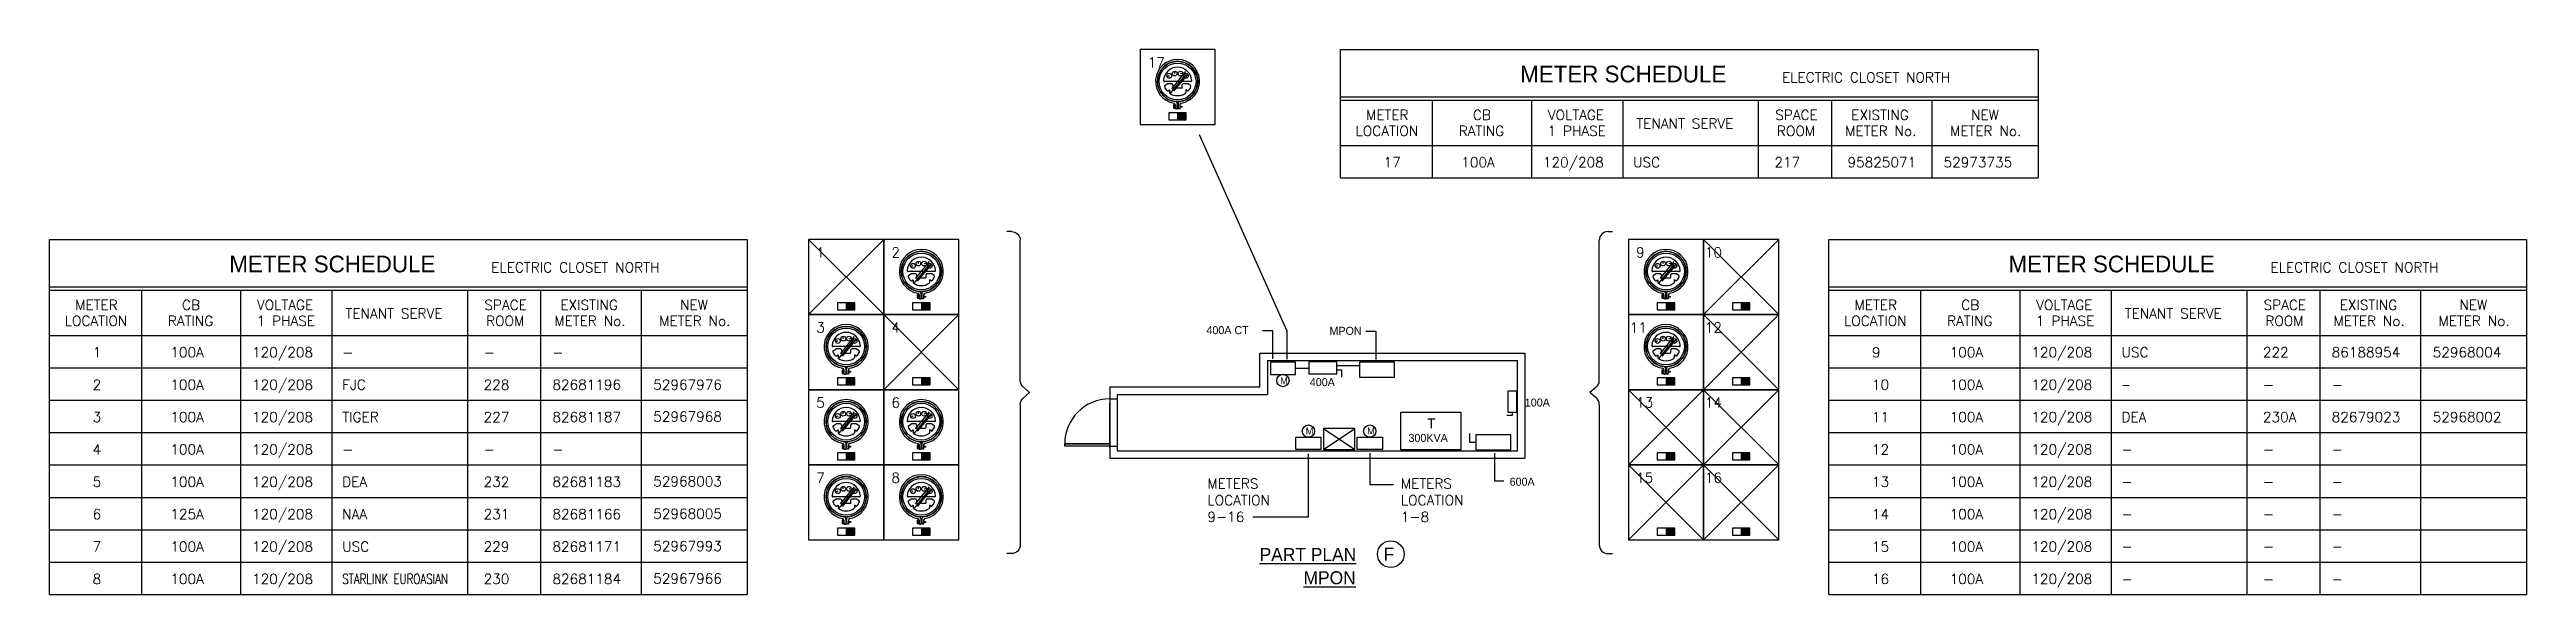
# Model space of a CAD drawing. Header units: inches. Extents: x 6906 to 14988, y -851 to 13048.
# Drawn here: x 8519 to 12478, y 2148 to 3020 of the extents above; entities that cross this region are included whole.
import ezdxf
from ezdxf.enums import TextEntityAlignment as Align

# ---------------------------------------------------------------- set-up
doc = ezdxf.new("R2010")
doc.units = ezdxf.units.IN
doc.header["$MEASUREMENT"] = 0
for name, color, linetype in [('E-EQUIP', 2, 'Continuous'), ('E-OUTLET', 6, 'Continuous'), ('E-TEXT', 7, 'Continuous')]:
    doc.layers.add(name, color=color, linetype=linetype)
doc.styles.add('ROMANS', font='ROMANS', dxfattribs={"height": 4})
doc.styles.add('SASBO', font='SASBO', dxfattribs={"height": 3})
doc.dimstyles.get("Standard").update_dxf_attribs({"dimtxt": 0.18, "dimasz": 0.18, "dimexe": 0.18, "dimexo": 0.0625, "dimgap": 0.09, "dimtad": 0, "dimtih": 1, "dimtoh": 1, "dimdec": 4, "dimzin": 0, "dimdsep": 46, "dimtxsty": 'Standard', "dimcen": 0.09, "dimadec": 0, "dimazin": 0, "dimtfac": 1, "dimtdec": 4, "dimtofl": 0, "dimtmove": 0, "dimatfit": 3, "dimfxl": 0, "dimtolj": 1, "dimtzin": 0, "dimarcsym": 0})

msp = doc.modelspace()

# ---------------------------------------------------------------- texts
at = {"style": 'ROMANS'}
for s, p in [('ELECTRIC CLOSET NORTH', (11288.2, 2967)), ('TENANT SERVE', (11055.3, 2893.2)), ('ELECTRIC CLOSET NORTH', (9225.1, 2663.3)), ('ELECTRIC CLOSET NORTH', (12068.9, 2663.3)), ('TENANT SERVE', (8992.1, 2589.5)), ('TENANT SERVE', (11835.9, 2589.5))]:
    msp.add_text(s, height=16, dxfattribs=at).set_placement(p)
for s, p in [('LOCATION', (10656.5, 2881.4)), ('METER', (10657.2, 2906.9)), ('RATING', (10807.7, 2881.4)), ('CB', (10808.4, 2906.9)), ('VOLTAGE', (10958.7, 2906.9)), ('1 PHASE', (10959.9, 2881.4)), ('SPACE', (11311.2, 2906.9)), ('ROOM', (11310.5, 2881.4)), ('METER No.', (11446, 2881.4)), ('EXISTING', (11444.7, 2906.9)), ('METER No.', (11613.6, 2881.4)), ('NEW', (11612.4, 2906.9)), ('METER', (8594.1, 2603.2)), ('CB', (8745.2, 2603.2)), ('VOLTAGE', (8895.5, 2603.2)), ('SPACE', (9248, 2603.2)), ('EXISTING', (9381.6, 2603.2)), ('NEW', (9549.2, 2603.2)), ('METER', (11437.9, 2603.2)), ('CB', (11589, 2603.2)), ('VOLTAGE', (11739.3, 2603.2)), ('SPACE', (12091.8, 2603.2)), ('EXISTING', (12225.4, 2603.2)), ('NEW', (12393, 2603.2)), ('LOCATION', (8593.4, 2577.7)), ('RATING', (8744.5, 2577.7)), ('1 PHASE', (8896.7, 2577.7)), ('ROOM', (9247.3, 2577.7)), ('METER No.', (9382.8, 2577.7)), ('METER No.', (9550.4, 2577.7)), ('LOCATION', (11437.2, 2577.7)), ('RATING', (11588.3, 2577.7)), ('1 PHASE', (11740.5, 2577.7)), ('ROOM', (12091.1, 2577.7)), ('METER No.', (12226.6, 2577.7)), ('METER No.', (12394.2, 2577.7))]:
    msp.add_text(s, height=16, dxfattribs=at).set_placement(p, align=Align.CENTER)
at = {"layer": 'E-TEXT', "style": 'ROMANS'}
for s, p in [('17', (10274.2, 2990.9)), ('17', (10651.1, 2831.2)), ('100A', (10775.4, 2831.2)), ('120/208', (10905.9, 2831.2)), ('USC', (11050.1, 2831.2)), ('217', (11276, 2831.2)), ('95825071', (11392.8, 2831.2)), ('52973735', (11546.3, 2831.2)), ('1', (9744.5, 2687.2)), ('2', (9864.6, 2687.2)), ('9', (11054.8, 2687.2)), ('10', (11164.7, 2687.2)), ('3', (9744.5, 2567.1)), ('4', (9864.6, 2567.1)), ('11', (11044.7, 2567.1)), ('12', (11164.7, 2567.1)), ('1', (8588, 2527.5)), ('100A', (8712.2, 2527.5)), ('120/208', (8842.8, 2527.5)), ('-', (8986.9, 2527.5)), ('-', (9212.9, 2527.5)), ('-', (9322.8, 2527.5)), ('9', (11431.8, 2527.5)), ('100A', (11556, 2527.5)), ('120/208', (11686.6, 2527.5)), ('USC', (11830.7, 2527.5)), ('222', (12056.7, 2527.5)), ('86188954', (12166.6, 2527.5)), ('52968004', (12328.1, 2527.5)), ('120/208', (8842.8, 2475.7)), ('120/208', (11686.6, 2475.7)), ('2', (8588, 2475.7)), ('100A', (8712.2, 2475.7)), ('FJC', (8986.9, 2475.7)), ('228', (9212.9, 2475.7)), ('82681196', (9322.8, 2475.7)), ('52967976', (9484, 2475.7)), ('5', (9744.5, 2447)), ('6', (9864.6, 2447)), ('13', (11054.8, 2447)), ('14', (11164.7, 2447)), ('10', (11431.8, 2475.7)), ('100A', (11556, 2475.7)), ('-', (12056.7, 2475.7)), ('-', (12166.6, 2475.7)), ('3', (8588, 2424)), ('100A', (8712.2, 2424)), ('120/208', (8842.8, 2424)), ('TIGER', (8986.9, 2424)), ('227', (9212.9, 2424)), ('82681187', (9322.8, 2424)), ('52967968', (9484, 2424.7)), ('11', (11431.8, 2424)), ('100A', (11556, 2424)), ('120/208', (11686.6, 2424)), ('DEA', (11830.7, 2424)), ('230A', (12056.7, 2424)), ('82679023', (12166.6, 2424)), ('52968002', (12328.1, 2424)), ('4', (8588, 2372.2)), ('100A', (8712.2, 2372.2)), ('120/208', (8842.8, 2372.2)), ('-', (8986.9, 2372.2)), ('-', (9212.9, 2372.2)), ('-', (9322.8, 2372.2)), ('12', (11431.8, 2372.2)), ('100A', (11556, 2372.2)), ('120/208', (11686.6, 2372.2)), ('-', (11830.7, 2372.2)), ('-', (12056.7, 2372.2)), ('-', (12166.6, 2372.2)), ('5', (8588, 2320.4)), ('100A', (8712.2, 2320.4)), ('120/208', (8842.8, 2320.4)), ('DEA', (8986.9, 2320.4)), ('232', (9212.9, 2320.4)), ('82681183', (9322.8, 2320.4)), ('52968003', (9484, 2321.2)), ('7', (9744.5, 2327)), ('8', (9864.6, 2327)), ('15', (11054.8, 2327)), ('16', (11164.7, 2327)), ('13', (11431.8, 2320.4)), ('100A', (11556, 2320.4)), ('120/208', (11686.6, 2320.4)), ('-', (11830.7, 2320.4)), ('-', (12056.7, 2320.4)), ('-', (12166.6, 2320.4)), ('6', (8588, 2268.7)), ('125A', (8712.2, 2268.7)), ('120/208', (8842.8, 2268.7)), ('NAA', (8986.9, 2268.7)), ('231', (9212.9, 2268.7)), ('82681166', (9322.8, 2268.7)), ('52968005', (9484, 2269.4)), ('14', (11431.8, 2268.7)), ('100A', (11556, 2268.7)), ('120/208', (11686.6, 2268.7)), ('-', (11830.7, 2268.7)), ('-', (12056.7, 2268.7)), ('-', (12166.6, 2268.7)), ('7', (8588, 2216.9)), ('100A', (8712.2, 2216.9)), ('120/208', (8842.8, 2216.9)), ('USC', (8986.9, 2216.9)), ('229', (9212.9, 2216.9)), ('82681171', (9322.8, 2216.9)), ('52967993', (9484, 2217.7)), ('15', (11431.8, 2216.9)), ('100A', (11556, 2216.9)), ('120/208', (11686.6, 2216.9)), ('-', (11830.7, 2216.9)), ('-', (12056.7, 2216.9)), ('-', (12166.6, 2216.9)), ('8', (8588, 2165.1)), ('100A', (8712.2, 2165.1)), ('120/208', (8842.8, 2165.1)), ('230', (9212.9, 2165.1)), ('82681184', (9322.8, 2165.1)), ('52967966', (9484, 2165.9)), ('16', (11431.8, 2165.1)), ('100A', (11556, 2165.1)), ('120/208', (11686.6, 2165.1)), ('-', (11830.7, 2165.1)), ('-', (12056.7, 2165.1)), ('-', (12166.6, 2165.1))]:
    msp.add_text(s, height=16, dxfattribs=at).set_placement(p)
at = {"layer": 'E-TEXT', "color": 6, "style": 'SASBO'}
for s, height, p in [('METER SCHEDULE', 26.703, (10869.6, 2967)), ('METER SCHEDULE', 26.703, (8806.4, 2663.3)), ('METER SCHEDULE', 26.703, (11650.2, 2663.3)), ('%%UPART PLAN', 20.769, (10453.2, 2201.9)), ('F', 20.8, (10651.2, 2202.3)), ('%%UMPON', 20.77, (10523.4, 2164.7))]:
    msp.add_text(s, height=height, dxfattribs=at).set_placement(p)
at = {"layer": 'E-TEXT'}
for s, height, p in [('400A CT', 12.8, (10368.2, 2564.5)), ('MPON', 12.8, (10564.8, 2563.4)), ('M', 11.2, (10485.9, 2484.5)), ('400A', 12.8, (10533.4, 2481.4)), ('100A', 12.8, (10877, 2448.8)), ('M', 11.2, (10526.7, 2404.1)), ('M', 11.2, (10624.9, 2404.1)), ('T', 16, (10721.2, 2413.7)), ('300KVA', 12.8, (10691.1, 2392.2)), ('600A', 12.8, (10852.8, 2322.2))]:
    msp.add_text(s, height=height, dxfattribs=at).set_placement(p)
at = {"layer": 'E-TEXT', "style": 'ROMANS'}
for s, width, p in [('-', 0.8, (11830.7, 2475.7)), ('STARLINK EUROASIAN', 0.75, (8986.9, 2165.1))]:
    msp.add_text(s, height=16, dxfattribs=dict(at, width=width)).set_placement(p)
at = {"layer": 'E-TEXT', "char_height": 16, "attachment_point": 1, "style": 'ROMANS'}
for s, insert, width in [('METERS LOCATION 9-16', (10369.7, 2333.7), 179.759), ('METERS LOCATION 1-8', (10678.9, 2333.7), 168.581)]:
    msp.add_mtext(s, dxfattribs=dict(at, insert=insert, width=width))

# ---------------------------------------------------------------- blocks, each defined once
blk = doc.blocks.new('C')
at = {"layer": 'E-OUTLET'}
for p, q in [((5.3, 6.8), (5.3, 86.7)), ((10.3, 91.7), (12.9, 91.7)), ((3.5, 3), (0, 0)), ((3.5, -3), (0, 0)), ((5.3, -6.8), (5.3, -86.7)), ((10.3, -91.7), (12.9, -91.7))]:
    blk.add_line(p, q, dxfattribs=at)
for centre, start, end in [((10.3, 86.7), 90, 180), ((0.3, 6.8), 310.3515, 0), ((0.3, -6.8), 0, 49.6485), ((10.3, -86.7), 180, 270)]:
    blk.add_arc(centre, 5, start, end, dxfattribs=at)
blk = doc.blocks.new('METER')
at = {"layer": 'E-EQUIP', "color": 4}
for p, q in [((10060.2, 8935.5), (10012.9, 8935.5)), ((10013.6, 8928.1), (10018, 8931)), ((10026.7, 8931.3), (10018.8, 8931.3)), ((10028.2, 8929.8), (10028.2, 8925.3)), ((10044.9, 8925.3), (10044.9, 8929.8)), ((10054.3, 8931.3), (10046.3, 8931.3)), ((10059.4, 8928.1), (10055.1, 8931)), ((10019.2, 8918.9), (10022.1, 8920.7)), ((10022.1, 8920.7), (10022.1, 8915.7)), ((10029.3, 8892.4), (10032.2, 8892.4)), ((10029.3, 8889.3), (10032.2, 8889.3)), ((10029.6, 8923.9), (10043.5, 8923.9)), ((10032.5, 8894.2), (10032.5, 8886.6)), ((10032.5, 8886.6), (10035.8, 8886.6)), ((10035.8, 8897.1), (10035.8, 8886.6)), ((10036.4, 8889.9), (10036.4, 8891.8)), ((10037.1, 8889.9), (10037.1, 8891.8)), ((10037.3, 8897.1), (10037.3, 8886.6)), ((10040.6, 8886.6), (10037.3, 8886.6)), ((10040.6, 8894.2), (10040.6, 8886.6)), ((10040.9, 8889.9), (10040.9, 8891.8)), ((10041.6, 8889.9), (10041.6, 8891.8)), ((10042.4, 8889.9), (10042.4, 8891.8)), ((10043.1, 8889.9), (10043.1, 8891.8)), ((10053.9, 8918.9), (10051, 8920.7)), ((10051, 8920.7), (10051, 8915.7))]:
    blk.add_line(p, q, dxfattribs=at)
blk.add_lwpolyline([(10029.3, 8887.9), (10032.2, 8887.9), (10032.2, 8893.8), (10029.3, 8893.8)], close=True, dxfattribs=at)
for points in [[(10032.5, 8889.9), (10032.2, 8889.9), (10032.2, 8891.8), (10032.5, 8891.8)], [(10035.8, 8891.8), (10037.3, 8891.8)], [(10037.3, 8889.9), (10035.8, 8889.9)], [(10040.6, 8891.8), (10043.9, 8891.8), (10043.9, 8889.9), (10040.6, 8889.9)]]:
    blk.add_lwpolyline(points, dxfattribs=at)
blk.add_circle((10036.5, 8935.5), 35.8, dxfattribs=at)
for centre, radius, start, end in [((10036.5, 8935.5), 39.1, 279.3707, 260.6293), ((10036.5, 8935.5), 35.8, 275.2094, 264.7906), ((10036.5, 8935.5), 25.2, 3.4801, 176.5199), ((10012.9, 8936.9), 1.44, 176.5199, 270), ((10018.8, 8929.8), 1.44, 90, 123.3289), ((10026.7, 8929.8), 1.44, 0, 90), ((10046.3, 8929.8), 1.44, 90, 180), ((10054.3, 8929.8), 1.44, 56.6711, 90), ((10060.2, 8936.9), 1.44, 270, 3.4801), ((10014.4, 8926.9), 1.44, 123.3289, 201.1655), ((10036.5, 8935.5), 25.2, 201.1655, 220.2748), ((10018.4, 8920.2), 1.44, 220.2748, 301.4185), ((10023.5, 8915.7), 1.44, 180, 236.6769), ((10036.5, 8935.5), 25.2, 236.6769, 303.3231), ((10029.6, 8925.3), 1.44, 180, 270), ((10029.7, 8894.2), 2.76, 0, 80.6293), ((10033, 8897.1), 2.76, 0, 84.7906), ((10040, 8897.1), 2.76, 95.2094, 180), ((10043.4, 8894.2), 2.76, 99.3707, 180), ((10043.5, 8925.3), 1.44, 270, 0), ((10049.6, 8915.7), 1.44, 303.3231, 0), ((10054.6, 8920.2), 1.44, 238.5815, 319.7252), ((10036.5, 8935.5), 25.2, 319.7252, 338.8345), ((10058.7, 8926.9), 1.44, 338.8345, 56.6711)]:
    blk.add_arc(centre, radius, start, end, dxfattribs=at)
at = {"layer": 'E-TEXT', "color": 7}
for p, q in [((10021.7, 8945.5), (10019, 8944)), ((10031.4, 8949.5), (10031.4, 8952.6)), ((10041.6, 8949.5), (10044.7, 8950.3)), ((10051.3, 8945.5), (10049.3, 8947.9))]:
    blk.add_line(p, q, dxfattribs=at)
at = {"layer": 'E-TEXT', "color": 9}
for p, q in [((10024.1, 8915), (10049.2, 8945.4)), ((10026.2, 8922.7), (10051.3, 8953.1)), ((10030, 8918.3), (10055.1, 8948.7))]:
    blk.add_line(p, q, dxfattribs=at)
at = {"layer": 'E-TEXT', "color": 7, "const_width": 0.576}
for points in [[(10021.4, 8945.5, 1), (10022, 8945.5, 1)], [(10031.1, 8949.5, 1), (10031.7, 8949.5, 1)], [(10041.9, 8949.5, -1), (10041.3, 8949.5, -1)], [(10051.6, 8945.5, -1), (10051, 8945.5, -1)]]:
    blk.add_lwpolyline(points, format="xyb", close=True, dxfattribs=at)
at = {"layer": 'E-TEXT'}
blk.add_circle((10036.5, 8935.5), 32.7, dxfattribs=at)
at = {"layer": 'E-TEXT', "color": 9}
for centre in [(10021.7, 8945.5), (10031.4, 8949.5), (10041.6, 8949.5), (10051.3, 8945.5)]:
    blk.add_circle(centre, 4.27, dxfattribs=at)

# ---------------------------------------------------------------- hatches: boundary and pattern name
at = {"layer": 'E-TEXT'}
for points in [[(10322.1, 2907.3), (10336, 2907.3), (10336, 2918.5), (10322.1, 2918.5)], [(9792.4, 2603.6), (9806.4, 2603.6), (9806.4, 2614.8), (9792.4, 2614.8)], [(9912.5, 2603.6), (9926.4, 2603.6), (9926.4, 2614.8), (9912.5, 2614.8)], [(11102.7, 2603.6), (11116.6, 2603.6), (11116.6, 2614.8), (11102.7, 2614.8)], [(11222.8, 2603.6), (11236.7, 2603.6), (11236.7, 2614.8), (11222.8, 2614.8)], [(9792.4, 2483.6), (9806.4, 2483.6), (9806.4, 2494.7), (9792.4, 2494.7)], [(9912.5, 2483.6), (9926.4, 2483.6), (9926.4, 2494.7), (9912.5, 2494.7)], [(11102.7, 2483.6), (11116.6, 2483.6), (11116.6, 2494.7), (11102.7, 2494.7)], [(11222.8, 2483.6), (11236.7, 2483.6), (11236.7, 2494.7), (11222.8, 2494.7)], [(9792.4, 2363.5), (9806.4, 2363.5), (9806.4, 2374.7), (9792.4, 2374.7)], [(9912.5, 2363.5), (9926.4, 2363.5), (9926.4, 2374.7), (9912.5, 2374.7)], [(11102.7, 2363.5), (11116.6, 2363.5), (11116.6, 2374.7), (11102.7, 2374.7)], [(11222.8, 2363.5), (11236.7, 2363.5), (11236.7, 2374.7), (11222.8, 2374.7)], [(9792.4, 2243.4), (9806.4, 2243.4), (9806.4, 2254.6), (9792.4, 2254.6)], [(9912.5, 2243.4), (9926.4, 2243.4), (9926.4, 2254.6), (9912.5, 2254.6)], [(11102.7, 2243.4), (11116.6, 2243.4), (11116.6, 2254.6), (11102.7, 2254.6)], [(11222.8, 2243.4), (11236.7, 2243.4), (11236.7, 2254.6), (11222.8, 2254.6)]]:
    msp.add_hatch(color=256, dxfattribs=at).paths.add_polyline_path(points)

# ---------------------------------------------------------------- linework, layer by layer
at = {"color": 0}
for p, q in [((10510.3, 2510), (10531.7, 2510)), ((10576.4, 2514.5), (10612.8, 2514.5))]:
    msp.add_line(p, q, dxfattribs=at)
for points in [[(10470.3, 2500.2), (10510.3, 2500.2), (10510.3, 2519.8), (10470.3, 2519.8)], [(10531.6, 2500.9), (10576.4, 2500.9), (10576.4, 2520.1), (10531.6, 2520.1)], [(10668.9, 2519.6), (10612.9, 2519.6), (10612.9, 2495.6), (10668.9, 2495.6)], [(10849.8, 2473.4), (10849.8, 2439.8), (10864.2, 2439.8), (10864.2, 2473.4)], [(10678.7, 2439.8), (10774.7, 2439.8), (10774.7, 2379.8), (10678.7, 2379.8)], [(10511.1, 2399.7), (10551.1, 2399.7), (10551.1, 2380.1), (10511.1, 2380.1)], [(10605.2, 2413.9), (10555.2, 2413.9), (10555.2, 2379.9), (10605.2, 2379.9)], [(10609.3, 2399.7), (10649.3, 2399.7), (10649.3, 2380.1), (10609.3, 2380.1)], [(10854.7, 2403.4), (10798.7, 2403.4), (10798.7, 2379.4), (10854.7, 2379.4)]]:
    msp.add_lwpolyline(points, close=True, dxfattribs=at)
for points in [[(10576.4, 2507.4), (10583.9, 2507.4), (10583.9, 2495.9)], [(10857, 2439.8), (10857, 2434.2), (10848.4, 2434.2)], [(10798.7, 2391.4), (10789.3, 2391.4), (10789.3, 2405.8)]]:
    msp.add_lwpolyline(points, dxfattribs=at)
for centre in [(10490.3, 2490.3), (10531.1, 2409.5), (10629.3, 2409.5)]:
    msp.add_circle(centre, 9.85, dxfattribs=at)
at = {"layer": 'E-EQUIP', "color": 3}
msp.add_lwpolyline([(10262, 2899.4), (10382.1, 2899.4), (10382.1, 3019.5), (10262, 3019.5)], close=True, dxfattribs=at)
at = {"layer": 'E-EQUIP'}
for points in [[(9732.3, 2595.7), (9852.4, 2595.7), (9852.4, 2715.8), (9732.3, 2715.8)], [(9852.4, 2595.7), (9972.5, 2595.7), (9972.5, 2715.8), (9852.4, 2715.8)], [(11042.6, 2595.7), (11162.7, 2595.7), (11162.7, 2715.8), (11042.6, 2715.8)], [(11162.7, 2595.7), (11282.8, 2595.7), (11282.8, 2715.8), (11162.7, 2715.8)], [(9732.3, 2475.7), (9852.4, 2475.7), (9852.4, 2595.7), (9732.3, 2595.7)], [(9852.4, 2475.7), (9972.5, 2475.7), (9972.5, 2595.7), (9852.4, 2595.7)], [(11042.6, 2475.7), (11162.7, 2475.7), (11162.7, 2595.7), (11042.6, 2595.7)], [(11162.7, 2475.7), (11282.8, 2475.7), (11282.8, 2595.7), (11162.7, 2595.7)], [(9732.3, 2355.6), (9852.4, 2355.6), (9852.4, 2475.7), (9732.3, 2475.7)], [(9852.4, 2355.6), (9972.5, 2355.6), (9972.5, 2475.7), (9852.4, 2475.7)], [(11042.6, 2355.6), (11162.7, 2355.6), (11162.7, 2475.7), (11042.6, 2475.7)], [(11162.7, 2355.6), (11282.8, 2355.6), (11282.8, 2475.7), (11162.7, 2475.7)], [(9732.3, 2235.5), (9852.4, 2235.5), (9852.4, 2355.6), (9732.3, 2355.6)], [(9852.4, 2235.5), (9972.5, 2235.5), (9972.5, 2355.6), (9852.4, 2355.6)], [(11042.6, 2235.5), (11162.7, 2235.5), (11162.7, 2355.6), (11042.6, 2355.6)], [(11162.7, 2235.5), (11282.8, 2235.5), (11282.8, 2355.6), (11162.7, 2355.6)]]:
    msp.add_lwpolyline(points, close=True, dxfattribs=at)
at = {"layer": 'E-TEXT'}
for p, q in [((10582.2, 2814.4), (10582.2, 3019.5)), ((10582.2, 3019.5), (11697.3, 3019.5)), ((11697.3, 3019.5), (11697.3, 2814.4)), ((10582.2, 2943.9), (11697.3, 2943.9)), ((10582.2, 2938.4), (11697.3, 2938.4)), ((10729, 2938.4), (10729, 2814.4)), ((10887.6, 2938.4), (10887.6, 2814.4)), ((11033.6, 2938.4), (11033.6, 2814.4)), ((11250.2, 2938.4), (11250.2, 2814.4)), ((11367, 2938.4), (11367, 2814.4)), ((11527.7, 2938.4), (11527.7, 2814.4)), ((10582.2, 2866.1), (11697.3, 2866.1)), ((8519.1, 2148.3), (8519.1, 2715.8)), ((8519.1, 2715.8), (9634.2, 2715.8)), ((9634.2, 2715.8), (9634.2, 2148.3)), ((9732.3, 2595.7), (9852.4, 2715.8)), ((9732.3, 2715.8), (9852.4, 2595.7)), ((11162.7, 2595.7), (11282.8, 2715.8)), ((11162.7, 2715.8), (11282.8, 2595.7)), ((11362.9, 2148.3), (11362.9, 2715.8)), ((11362.9, 2715.8), (12477.9, 2715.8)), ((12477.9, 2715.8), (12477.9, 2148.3)), ((8519.1, 2640.2), (9634.2, 2640.2)), ((8519.1, 2634.7), (9634.2, 2634.7)), ((8665.8, 2634.7), (8665.8, 2148.3)), ((8824.5, 2634.7), (8824.5, 2148.3)), ((8970.5, 2634.7), (8970.5, 2148.3)), ((9187.1, 2634.7), (9187.1, 2148.3)), ((9303.8, 2634.7), (9303.8, 2148.3)), ((9464.6, 2634.7), (9464.6, 2148.3)), ((11362.9, 2640.2), (12477.9, 2640.2)), ((11362.9, 2634.7), (12477.9, 2634.7)), ((11509.6, 2634.7), (11509.6, 2148.3)), ((11668.3, 2634.7), (11668.3, 2148.3)), ((11814.3, 2634.7), (11814.3, 2148.3)), ((12030.9, 2634.7), (12030.9, 2148.3)), ((12147.6, 2634.7), (12147.6, 2148.3)), ((12308.4, 2634.7), (12308.4, 2148.3)), ((9852.4, 2475.7), (9972.5, 2595.7)), ((9852.4, 2595.7), (9972.5, 2475.7)), ((9852.4, 2595.7), (9972.5, 2475.7)), ((11162.7, 2475.7), (11282.8, 2595.7)), ((11162.7, 2595.7), (11282.8, 2475.7)), ((8519.1, 2562.4), (9634.2, 2562.4)), ((11362.9, 2562.4), (12477.9, 2562.4)), ((11042.6, 2355.6), (11162.7, 2475.7)), ((11042.6, 2475.7), (11162.7, 2355.6)), ((11162.7, 2355.6), (11282.8, 2475.7)), ((11162.7, 2475.7), (11282.8, 2355.6)), ((10555.2, 2379.9), (10605.2, 2413.9)), ((10555.2, 2413.9), (10605.2, 2379.9)), ((11042.6, 2235.5), (11162.7, 2355.6)), ((11042.6, 2355.6), (11162.7, 2235.5)), ((11162.7, 2235.5), (11282.8, 2355.6)), ((11162.7, 2355.6), (11282.8, 2235.5)), ((8519.1, 2148.3), (9634.2, 2148.3)), ((11362.9, 2148.3), (12477.9, 2148.3))]:
    msp.add_line(p, q, dxfattribs=at)
at = {"layer": 'E-TEXT', "color": 9}
for p, q in [((10582.2, 2814.4), (11697.3, 2814.4)), ((10453.5, 2480.2), (10453.5, 2534.2)), ((10453.5, 2534.2), (10877.3, 2534.2)), ((10877.3, 2534.2), (10877.3, 2366.2)), ((8519.1, 2510.7), (9634.2, 2510.7)), ((10465.5, 2522.2), (10465.5, 2468.2)), ((10465.5, 2522.2), (10865.3, 2522.2)), ((10865.3, 2378.2), (10865.3, 2522.2)), ((11362.9, 2510.7), (12477.9, 2510.7)), ((8519.1, 2458.9), (9634.2, 2458.9)), ((10213.6, 2480.2), (10213.6, 2366.2)), ((10213.6, 2480.2), (10453.5, 2480.2)), ((10213.6, 2461.1), (10225.6, 2461.1)), ((10225.6, 2468.2), (10225.6, 2378.2)), ((10225.6, 2468.2), (10465.5, 2468.2)), ((11362.9, 2458.9), (12477.9, 2458.9)), ((10213.6, 2382.3), (10213.6, 2454.3)), ((8519.1, 2407.2), (9634.2, 2407.2)), ((10213.6, 2385.3), (10225.6, 2385.3)), ((10225.6, 2378.2), (10865.3, 2378.2)), ((11362.9, 2407.2), (12477.9, 2407.2)), ((8519.1, 2355.4), (9634.2, 2355.4)), ((10213.6, 2366.2), (10877.3, 2366.2)), ((11362.9, 2355.4), (12477.9, 2355.4)), ((8519.1, 2303.6), (9634.2, 2303.6)), ((11362.9, 2303.6), (12477.9, 2303.6)), ((8519.1, 2251.9), (9634.2, 2251.9)), ((11362.9, 2251.9), (12477.9, 2251.9)), ((8519.1, 2200.1), (9634.2, 2200.1)), ((11362.9, 2200.1), (12477.9, 2200.1))]:
    msp.add_line(p, q, dxfattribs=at)
at = {"layer": 'E-TEXT'}
for points in [[(10308.1, 2907.3), (10336, 2907.3), (10336, 2918.5), (10308.1, 2918.5)], [(10322.1, 2907.3), (10336, 2907.3), (10336, 2918.5), (10322.1, 2918.5)], [(9778.5, 2603.6), (9806.4, 2603.6), (9806.4, 2614.8), (9778.5, 2614.8)], [(9792.4, 2603.6), (9806.4, 2603.6), (9806.4, 2614.8), (9792.4, 2614.8)], [(9898.5, 2603.6), (9926.4, 2603.6), (9926.4, 2614.8), (9898.5, 2614.8)], [(9912.5, 2603.6), (9926.4, 2603.6), (9926.4, 2614.8), (9912.5, 2614.8)], [(11088.7, 2603.6), (11116.6, 2603.6), (11116.6, 2614.8), (11088.7, 2614.8)], [(11102.7, 2603.6), (11116.6, 2603.6), (11116.6, 2614.8), (11102.7, 2614.8)], [(11208.8, 2603.6), (11236.7, 2603.6), (11236.7, 2614.8), (11208.8, 2614.8)], [(11222.8, 2603.6), (11236.7, 2603.6), (11236.7, 2614.8), (11222.8, 2614.8)], [(9778.5, 2483.6), (9806.4, 2483.6), (9806.4, 2494.7), (9778.5, 2494.7)], [(9792.4, 2483.6), (9806.4, 2483.6), (9806.4, 2494.7), (9792.4, 2494.7)], [(9898.5, 2483.6), (9926.4, 2483.6), (9926.4, 2494.7), (9898.5, 2494.7)], [(9912.5, 2483.6), (9926.4, 2483.6), (9926.4, 2494.7), (9912.5, 2494.7)], [(11088.7, 2483.6), (11116.6, 2483.6), (11116.6, 2494.7), (11088.7, 2494.7)], [(11102.7, 2483.6), (11116.6, 2483.6), (11116.6, 2494.7), (11102.7, 2494.7)], [(11208.8, 2483.6), (11236.7, 2483.6), (11236.7, 2494.7), (11208.8, 2494.7)], [(11222.8, 2483.6), (11236.7, 2483.6), (11236.7, 2494.7), (11222.8, 2494.7)], [(9778.5, 2363.5), (9806.4, 2363.5), (9806.4, 2374.7), (9778.5, 2374.7)], [(9792.4, 2363.5), (9806.4, 2363.5), (9806.4, 2374.7), (9792.4, 2374.7)], [(9898.5, 2363.5), (9926.4, 2363.5), (9926.4, 2374.7), (9898.5, 2374.7)], [(9912.5, 2363.5), (9926.4, 2363.5), (9926.4, 2374.7), (9912.5, 2374.7)], [(11088.7, 2363.5), (11116.6, 2363.5), (11116.6, 2374.7), (11088.7, 2374.7)], [(11102.7, 2363.5), (11116.6, 2363.5), (11116.6, 2374.7), (11102.7, 2374.7)], [(11208.8, 2363.5), (11236.7, 2363.5), (11236.7, 2374.7), (11208.8, 2374.7)], [(11222.8, 2363.5), (11236.7, 2363.5), (11236.7, 2374.7), (11222.8, 2374.7)], [(9778.5, 2243.4), (9806.4, 2243.4), (9806.4, 2254.6), (9778.5, 2254.6)], [(9792.4, 2243.4), (9806.4, 2243.4), (9806.4, 2254.6), (9792.4, 2254.6)], [(9898.5, 2243.4), (9926.4, 2243.4), (9926.4, 2254.6), (9898.5, 2254.6)], [(9912.5, 2243.4), (9926.4, 2243.4), (9926.4, 2254.6), (9912.5, 2254.6)], [(11088.7, 2243.4), (11116.6, 2243.4), (11116.6, 2254.6), (11088.7, 2254.6)], [(11102.7, 2243.4), (11116.6, 2243.4), (11116.6, 2254.6), (11102.7, 2254.6)], [(11208.8, 2243.4), (11236.7, 2243.4), (11236.7, 2254.6), (11208.8, 2254.6)], [(11222.8, 2243.4), (11236.7, 2243.4), (11236.7, 2254.6), (11222.8, 2254.6)]]:
    msp.add_lwpolyline(points, close=True, dxfattribs=at)
at = {"layer": 'E-TEXT', "color": 9}
for points in [[(10213.6, 2389.1), (10213.6, 2389.1), (10141.6, 2389.1), (10141.6, 2389.1)], [(10213.6, 2389.1), (10213.6, 2385.3), (10141.6, 2385.3), (10141.6, 2389.1)]]:
    msp.add_lwpolyline(points, close=True, dxfattribs=at)
at = {"layer": 'E-TEXT'}
msp.add_circle((10662.8, 2212.8), 21.4, dxfattribs=at)
at = {"layer": 'E-TEXT', "color": 9}
msp.add_arc((10213.6, 2389.1), 72, 90, 180, dxfattribs=at)

# ---------------------------------------------------------------- block references
at = {"layer": 'E-OUTLET', "yscale": 2.808000000000902, "zscale": 2.808}
for p, xscale in [((10085.5, 2471.1), -2.808000000000902), ((10981.1, 2471.1), 2.808000000000902)]:
    msp.add_blockref('C', p, dxfattribs=dict(at, xscale=xscale))
at = {"layer": 'E-TEXT', "xscale": 0.8999999999996362, "yscale": 0.8999999999996362, "zscale": 0.9}
for p in [(1289.2, -5073.5), (879.6, -5377.2), (2069.8, -5377.2), (759.5, -5497.3), (2069.8, -5497.3), (759.5, -5617.3), (879.6, -5617.3), (759.5, -5737.4), (879.6, -5737.4)]:
    msp.add_blockref('METER', p, dxfattribs=at)

msp.set_redraw_order([(e.dxf.handle, doc.entitydb.next_handle()) for e in msp.query("TEXT MTEXT ATTDEF DIMENSION ARC_DIMENSION")])  # texts and dimensions are drawn at this point

# ---------------------------------------------------------------- leaders
at = {"layer": 'E-TEXT'}
for points in [[(10497, 2524.3), (10497, 2569.3), (10356.9, 2883.2)], [(10474.2, 2524.9), (10474.2, 2569.9), (10457.6, 2569.9)], [(10639.3, 2523.8), (10639.3, 2568.8), (10622.8, 2568.8)], [(10530.7, 2373.2), (10530.7, 2271.7), (10442.5, 2271.7)], [(10629.3, 2374.1), (10629.3, 2323.9), (10667.3, 2323.9)], [(10828.7, 2374.4), (10828.7, 2330.2), (10843.5, 2330.2)]]:
    msp.add_leader(points, dimstyle='Standard', override={"dimgap": 0.09, "dimtad": 0}, dxfattribs=at)

doc.saveas('drawing.dxf')
